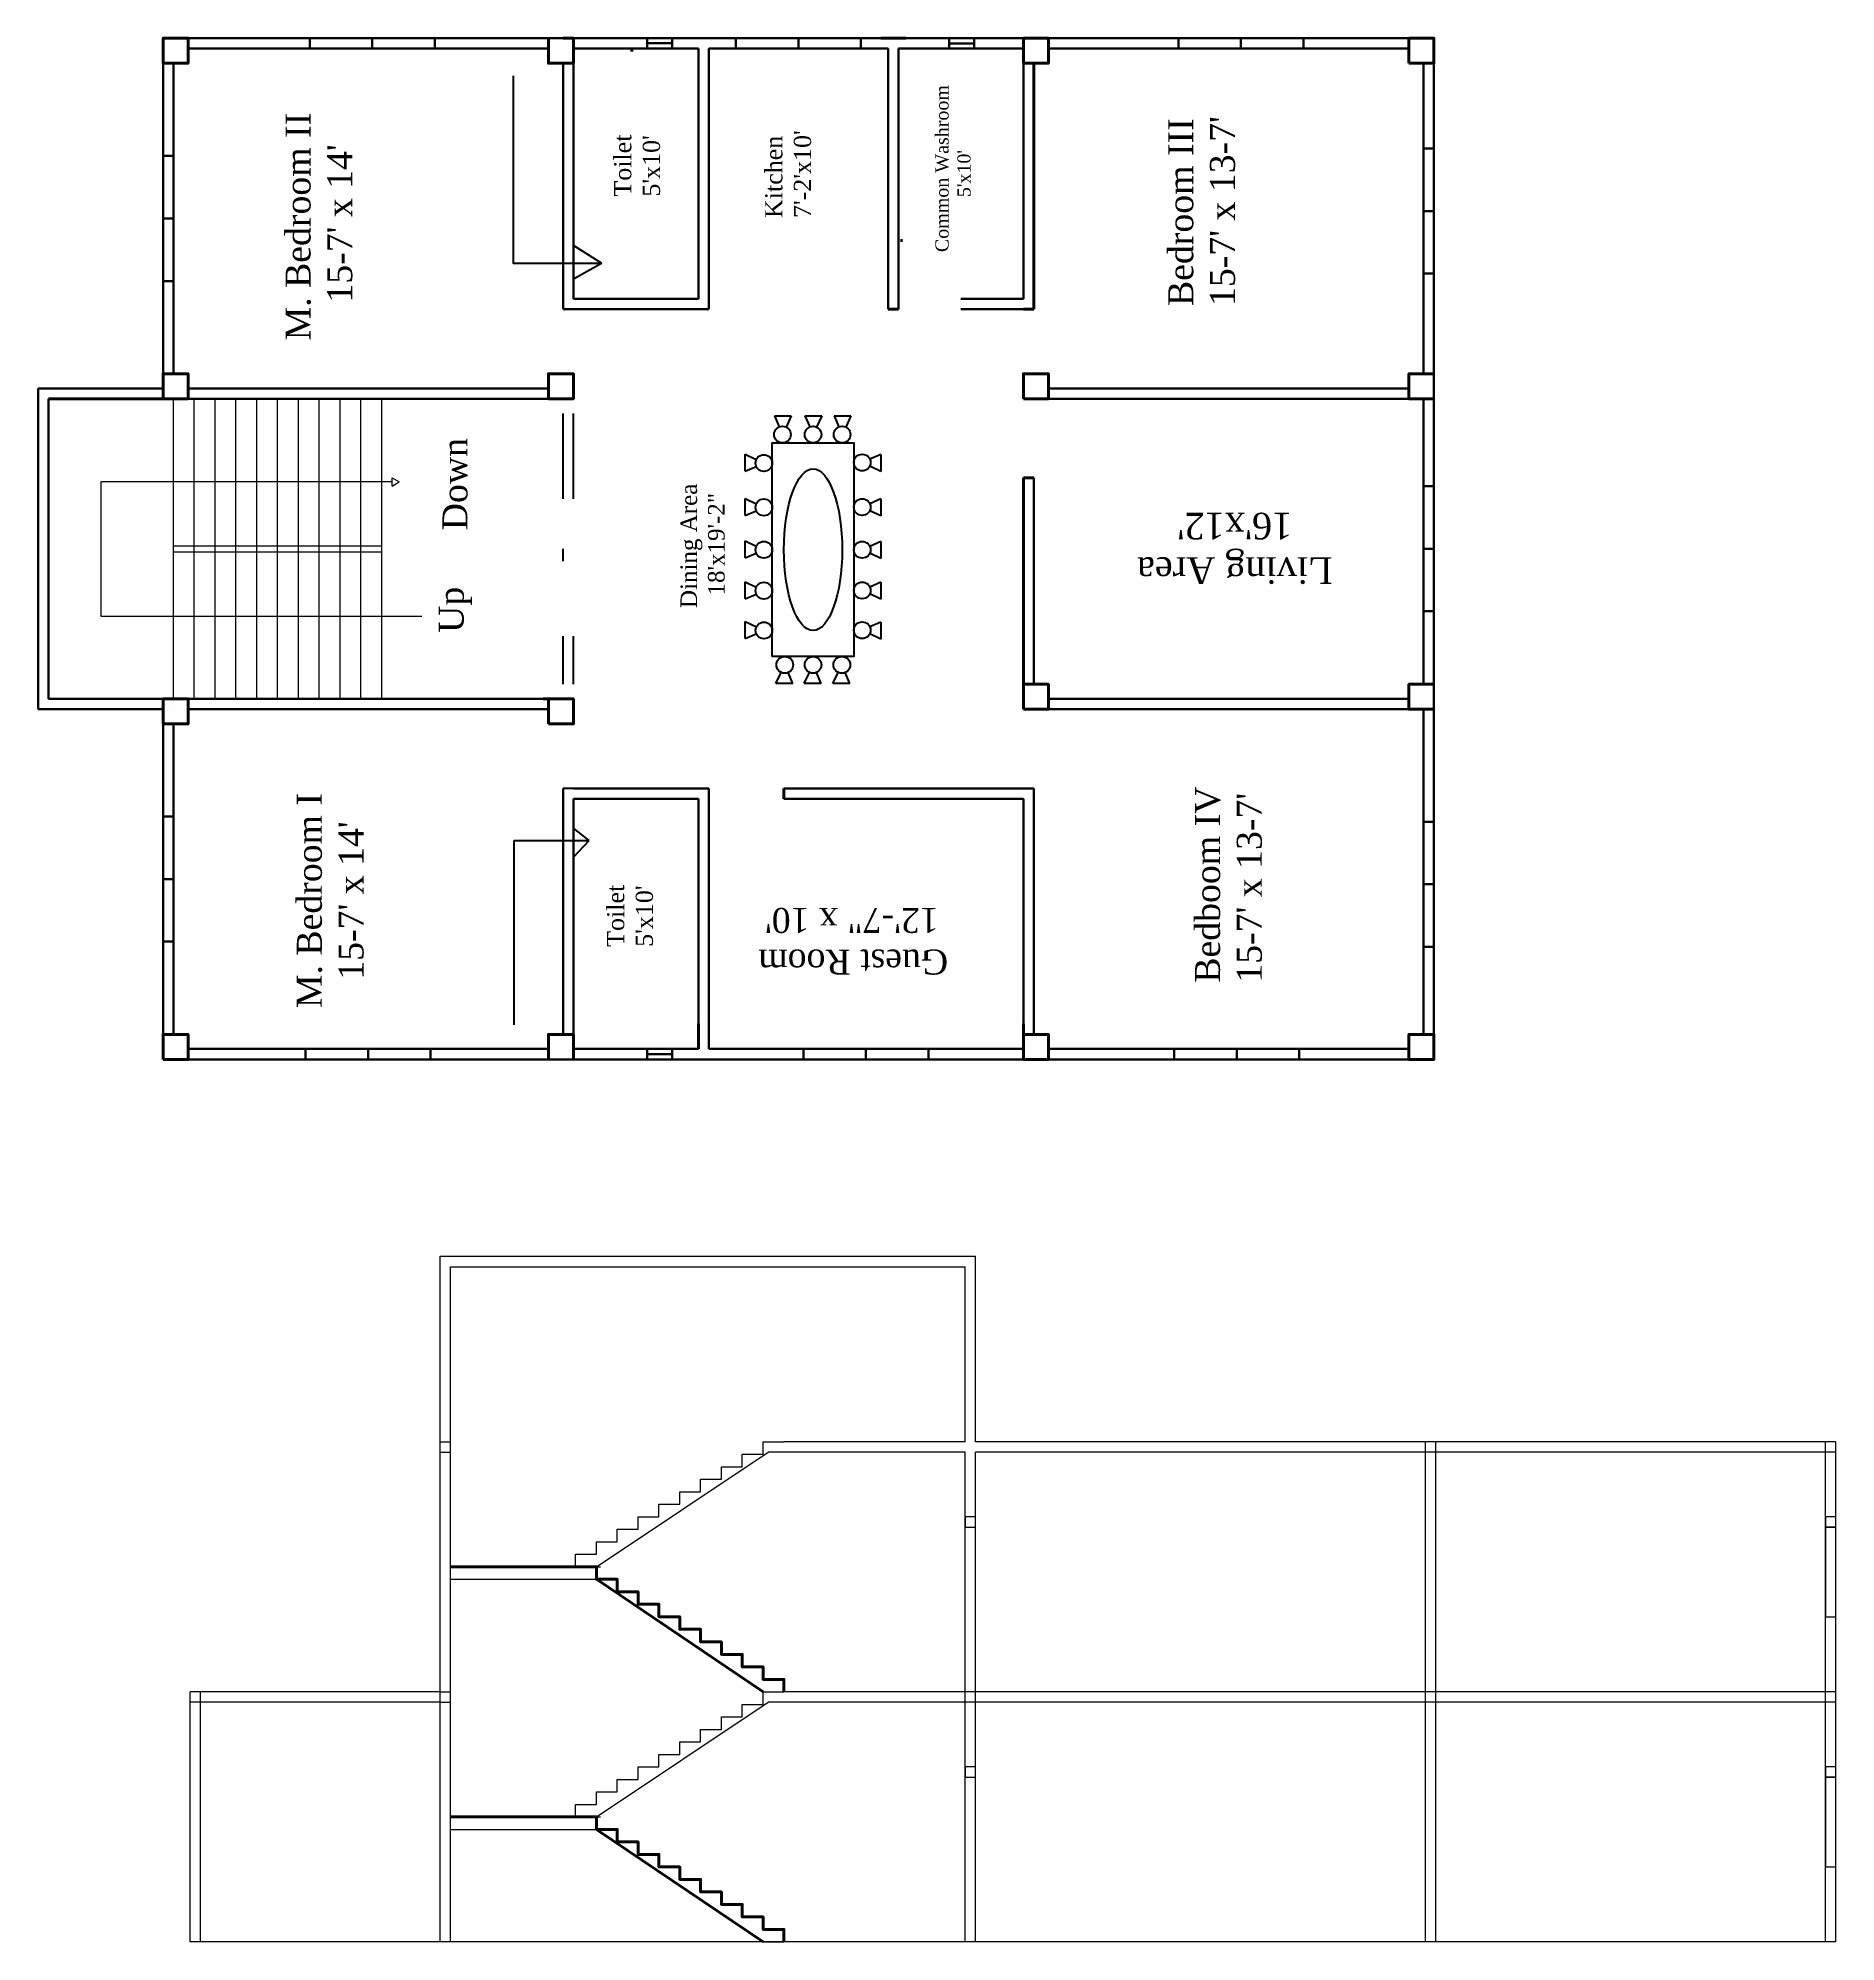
# Model space of a CAD drawing. Header units: inches. Extents: x -79350 to 491628, y -93215 to 155882.
# Drawn here: x -35092 to -34229, y -12106 to -11192 of the extents above; entities that cross this region are included whole.
import ezdxf

# ---------------------------------------------------------------- set-up
doc = ezdxf.new("R2010")
doc.units = ezdxf.units.IN
doc.header["$MEASUREMENT"] = 0
doc.layers.get('0').update_dxf_attribs({"lineweight": 30})
for name, color, linetype, lineweight in [('Column', 1, 'Continuous', 30), ('Letter', 7, 'Continuous', 20), ('LINE', 7, 'Continuous', 20)]:
    doc.layers.add(name, color=color, linetype=linetype, lineweight=lineweight)
doc.layers.add('Door', color=7, linetype='Continuous', lineweight=40, true_color=0x763422)
doc.layers.add('Window', color=7, linetype='Continuous', lineweight=30, true_color=0x6b99dd)
for name, color, linetype in [('Furnitures', 30, 'Continuous'), ('Stairs', 7, 'Continuous'), ('Wall', 7, 'Continuous')]:
    doc.layers.add(name, color=color, linetype=linetype)
doc.styles.get("Standard").update_dxf_attribs({"font": 'times.ttf', "height": 12})

msp = doc.modelspace()

# ---------------------------------------------------------------- texts
at = {"layer": 'Letter', "attachment_point": 1}
for s, width, gutter_width, heights, insert, char_height, rotation in [("Common Washroom^J           5'x10'", 93.1404, 31.73, [17.19], (-34661.29, -11295.11), 6.3452, 90), ("M. Bedroom II^J    15-7' x 14'", 143.7063, 60, [47.61], (-34973.22, -11337.5), 12, 90), ("Bedroom III^J15-7' x 13-7'", 143.7063, 60, [47.61], (-34549.5, -11321), 12, 90), ("Toilet^J5'x10'", 97.678, 41.31, [0], (-34815.5, -11268.5), 8.2616, 90), ("       Kitchen^J       7'-2'x10'", 97.678, 41.31, [0], (-34742.98, -11300.61), 8.2616, 90), ('Dining Area ^J  18\'x19\'-2"', 95.1702, 39.74, [31.53], (-34783.65, -11465.92), 7.9471, 90), ("Living Area ^J    16'x12'", 153.1953, 63.96, [50.75], (-34470.59, -11454.35), 12.7924, 180), ("M. Bedroom I^J   15-7' x 14'", 143.7063, 60, [47.61], (-34967.79, -11657.88), 12, 90), (" Bedboom IV^J 15-7' x 13-7'", 143.7063, 60, [47.61], (-34536.62, -11650.25), 12, 90), ("Toilet^J5'x10'", 97.678, 41.31, [0], (-34818.89, -11628.5), 8.2616, 90), ('Guest Room^J 12\'-7" x 10\'', 159.6277, 60, [0], (-34655.14, -11641.84), 12, 180)]:
    msp.add_mtext_dynamic_manual_height_columns(s, width=width, gutter_width=gutter_width, heights=heights, dxfattribs=dict(at, insert=insert, char_height=char_height, rotation=rotation))
at = {"layer": 'Stairs', "char_height": 12, "attachment_point": 1, "rotation": 90}
for s, width, insert in [('Down', 86.0171, (-34897.9, -11428.62)), ('Up', 69.7229, (-34899.68, -11477.86))]:
    msp.add_mtext_dynamic_manual_height_columns(s, width=width, gutter_width=60, heights=[0], dxfattribs=dict(at, insert=insert))

# ---------------------------------------------------------------- linework, layer by layer
for p, q in [((-35032, -11197.5), (-35032, -11192.5)), ((-35027, -11192.5), (-35032, -11192.5)), ((-35032, -11197.5), (-35032, -11360.5)), ((-34427, -11192.5), (-35027, -11192.5)), ((-34847, -11197.5), (-35020, -11197.5)), ((-34775, -11197.5), (-34835, -11197.5)), ((-34775, -11197.5), (-34775, -11317.5)), ((-34684, -11197.5), (-34770, -11197.5)), ((-34770, -11197.5), (-34770, -11322.5)), ((-34684, -11322.5), (-34684, -11197.5)), ((-34679, -11322.5), (-34679, -11197.5)), ((-34675.5, -11197.5), (-34679, -11197.5)), ((-34619, -11197.5), (-34675.5, -11197.5)), ((-34619, -11317.5), (-34619, -11197.5)), ((-34434, -11197.5), (-34607, -11197.5)), ((-34427, -11192.5), (-34422, -11192.5)), ((-34422, -11197.5), (-34422, -11192.5)), ((-34422, -11677.5), (-34422, -11197.5)), ((-35027, -11204.5), (-35027, -11353.5)), ((-34840, -11204.5), (-34840, -11322.5)), ((-34835, -11204.5), (-34835, -11317.5)), ((-34427, -11353.5), (-34427, -11204.5)), ((-34835, -11221.5), (-34835, -11317.5)), ((-34835, -11317.5), (-34775, -11317.5)), ((-34649, -11317.5), (-34619, -11317.5)), ((-34840, -11322.5), (-34770, -11322.5)), ((-34649, -11322.5), (-34619, -11322.5)), ((-35032, -11360.5), (-35092, -11360.5)), ((-35092, -11514.5), (-35092, -11360.5)), ((-34847, -11360.5), (-35020, -11360.5)), ((-34619, -11365.5), (-34619, -11360.5)), ((-34434, -11360.5), (-34607, -11360.5)), ((-35092, -11365.5), (-35092, -11365.5)), ((-35087, -11509.5), (-35087, -11365.5)), ((-35032, -11365.5), (-35027, -11365.5)), ((-34840, -11365.5), (-35027, -11365.5)), ((-34427, -11365.5), (-34614, -11365.5)), ((-34427, -11502.5), (-34427, -11365.5)), ((-34614, -11502.5), (-34614, -11403.49)), ((-35032, -11509.5), (-35087.04, -11509.5)), ((-35032, -11509.5), (-35027, -11509.5)), ((-35027, -11509.5), (-34840, -11509.5)), ((-34840, -11509.5), (-34840, -11509.62)), ((-34619, -11514.51), (-34619, -11509.5)), ((-34607, -11509.5), (-34434, -11509.5)), ((-35032, -11514.5), (-35092, -11514.5)), ((-35020, -11514.5), (-34847, -11514.5)), ((-34607, -11514.5), (-34434, -11514.5)), ((-34427, -11670.5), (-34427, -11514.5)), ((-35032, -11521.5), (-35032, -11677.5)), ((-35027, -11521.5), (-35027, -11670.5)), ((-34840, -11552.5), (-34840, -11653.5)), ((-34835, -11552.5), (-34770, -11552.5)), ((-34770, -11677.5), (-34770, -11552.5)), ((-34734, -11552.5), (-34614.04, -11552.5)), ((-34614, -11670.5), (-34614, -11552.5)), ((-34840, -11670.5), (-34840, -11557.5)), ((-34835, -11557.5), (-34835, -11654.17)), ((-34835, -11670.5), (-34835, -11557.5)), ((-34835, -11557.5), (-34775, -11557.5)), ((-34775, -11677.5), (-34775, -11557.5)), ((-34734, -11557.5), (-34619, -11557.5)), ((-34619, -11677.5), (-34619, -11557.5)), ((-35032, -11677.5), (-35032, -11682.5)), ((-35027, -11682.5), (-35032, -11682.5)), ((-35027, -11682.5), (-34427, -11682.5)), ((-35020, -11677.5), (-34847, -11677.5)), ((-34835, -11677.5), (-34775, -11677.5)), ((-34770, -11677.5), (-34619, -11677.5)), ((-34607, -11677.5), (-34434, -11677.5)), ((-34427, -11682.5), (-34422, -11682.5)), ((-34422, -11677.5), (-34422, -11682.5))]:
    msp.add_line(p, q)
at = {"lineweight": 20}
for p, q in [((-35027, -11509.5), (-35027.04, -11365.5)), ((-35017, -11509.5), (-35017, -11365.5)), ((-35007, -11509.5), (-35007, -11365.5)), ((-34997, -11509.5), (-34997, -11365.5)), ((-34987, -11509.5), (-34987, -11365.5)), ((-34977, -11509.5), (-34977, -11365.5)), ((-34967, -11509.5), (-34967, -11365.5)), ((-34957, -11509.5), (-34957, -11365.5)), ((-34947, -11509.5), (-34947, -11365.5)), ((-34937, -11509.5), (-34937, -11365.5)), ((-34927, -11509.5), (-34927, -11365.5)), ((-34922.03, -11405.4), (-35061.93, -11405.4)), ((-35061.93, -11405.4), (-35061.93, -11469.89)), ((-34922.03, -11407.44), (-34922.03, -11403.4)), ((-34922.03, -11403.4), (-34918.6, -11405.4)), ((-34922.03, -11407.44), (-34918.6, -11405.4)), ((-35027, -11436), (-34927, -11436)), ((-35027, -11439), (-34927, -11439)), ((-35061.93, -11469.89), (-34907.76, -11469.89))]:
    msp.add_line(p, q, dxfattribs=at)
at = {"color": 39, "lineweight": 25, "true_color": 0x633d32}
for p, q in [((-34738.57, -11373.72), (-34730.43, -11373.72)), ((-34738.57, -11373.72), (-34736.27, -11379.02)), ((-34730.43, -11373.72), (-34732.96, -11379.07)), ((-34723.89, -11373.72), (-34715.75, -11373.72)), ((-34723.89, -11373.72), (-34721.59, -11379.02)), ((-34715.75, -11373.72), (-34718.29, -11379.07)), ((-34709.93, -11373.72), (-34701.79, -11373.72)), ((-34709.93, -11373.72), (-34707.63, -11379.02)), ((-34701.79, -11373.72), (-34704.32, -11379.07)), ((-34752.6, -11400.25), (-34752.6, -11392.12)), ((-34752.6, -11392.12), (-34747.24, -11394.65)), ((-34687.4, -11392.21), (-34692.71, -11394.51)), ((-34687.4, -11392.21), (-34687.4, -11400.35)), ((-34752.6, -11400.25), (-34747.29, -11397.95)), ((-34687.4, -11400.35), (-34692.76, -11397.82)), ((-34752.6, -11421.5), (-34752.6, -11413.37)), ((-34752.6, -11413.37), (-34747.24, -11415.9)), ((-34752.6, -11421.5), (-34747.29, -11419.21)), ((-34687.4, -11421.73), (-34692.76, -11419.2)), ((-34687.4, -11413.59), (-34692.71, -11415.89)), ((-34687.4, -11413.59), (-34687.4, -11421.73)), ((-34752.6, -11441.85), (-34752.6, -11433.71)), ((-34752.6, -11433.71), (-34747.24, -11436.24)), ((-34687.4, -11434.07), (-34692.71, -11436.36)), ((-34687.4, -11434.07), (-34687.4, -11442.2)), ((-34752.6, -11441.85), (-34747.29, -11439.55)), ((-34687.4, -11442.2), (-34692.76, -11439.67)), ((-34752.6, -11461.48), (-34752.6, -11453.35)), ((-34752.6, -11453.35), (-34747.24, -11455.88)), ((-34687.4, -11453.57), (-34692.71, -11455.87)), ((-34687.4, -11453.57), (-34687.4, -11461.71)), ((-34752.6, -11461.48), (-34747.29, -11459.19)), ((-34687.4, -11461.71), (-34692.76, -11459.18)), ((-34752.55, -11480.58), (-34752.55, -11472.44)), ((-34752.55, -11472.44), (-34747.2, -11474.97)), ((-34687.4, -11472.68), (-34692.71, -11474.97)), ((-34687.4, -11472.68), (-34687.4, -11480.81)), ((-34752.55, -11480.58), (-34747.25, -11478.28)), ((-34687.4, -11480.81), (-34692.76, -11478.28)), ((-34737.8, -11502.2), (-34735.27, -11496.84)), ((-34729.67, -11502.2), (-34731.96, -11496.9)), ((-34724.24, -11502.2), (-34721.71, -11496.84)), ((-34716.11, -11502.2), (-34718.41, -11496.9)), ((-34710.43, -11502.2), (-34707.9, -11496.84)), ((-34702.29, -11502.2), (-34704.59, -11496.9)), ((-34729.67, -11502.2), (-34737.8, -11502.2)), ((-34716.11, -11502.2), (-34724.24, -11502.2)), ((-34702.29, -11502.2), (-34710.43, -11502.2))]:
    msp.add_line(p, q, dxfattribs=at)
at = {"color": 200, "lineweight": 20}
msp.add_line((-34918.6, -11405.4), (-34918.6, -11405.4), dxfattribs=at)
at = {"color": 39, "lineweight": 25, "true_color": 0x633d32}
msp.add_lwpolyline([(-34739.6, -11489.2), (-34739.6, -11386.71), (-34700.4, -11386.71), (-34700.4, -11489.2)], close=True, dxfattribs=at)
for centre in [(-34734.68, -11382.7), (-34720, -11382.7), (-34706.04, -11382.7), (-34696.39, -11396.1), (-34743.61, -11396.36), (-34743.61, -11417.61), (-34696.39, -11417.48), (-34743.61, -11437.96), (-34696.39, -11437.96), (-34743.61, -11457.59), (-34696.39, -11457.46), (-34743.57, -11476.69), (-34696.39, -11476.57), (-34733.56, -11493.21), (-34720, -11493.21), (-34706.18, -11493.21)]:
    msp.add_circle(centre, 4.01, dxfattribs=at)
at = {"layer": 'Column'}
for p, q in [((-35032, -11197.5), (-35032, -11192.5)), ((-35032, -11192.5), (-35027.04, -11192.5)), ((-34684, -11192.5), (-34679, -11192.5)), ((-34619, -11192.5), (-34614, -11192.5)), ((-34619, -11192.5), (-34619, -11197.5)), ((-34427, -11192.5), (-34422, -11192.5)), ((-34422, -11197.5), (-34422, -11192.5)), ((-35032, -11365.5), (-35032, -11360.5)), ((-34619, -11365.5), (-34619, -11360.5)), ((-35092, -11365.5), (-35092, -11365.5)), ((-35027.04, -11365.5), (-35032, -11365.5)), ((-34840.29, -11365.5), (-34835, -11365.5)), ((-34619, -11365.5), (-34614, -11365.5)), ((-34427, -11365.5), (-34422, -11365.5)), ((-35032, -11509.5), (-35027.04, -11509.5)), ((-34835, -11509.5), (-34840, -11509.5)), ((-34619, -11514.51), (-34619, -11509.5)), ((-35032, -11682.5), (-35032, -11677.5)), ((-35027.04, -11682.5), (-35032, -11682.5)), ((-34835.04, -11679.5), (-34835.04, -11682.5)), ((-34619, -11677.5), (-34619, -11682.5)), ((-34619, -11682.5), (-34614, -11682.5)), ((-34427, -11682.5), (-34422, -11682.5)), ((-34422, -11682.5), (-34422, -11677.5))]:
    msp.add_line(p, q, dxfattribs=at)
at = {"layer": 'Column', "lineweight": 40}
for p, q in [((-35027, -11192.5), (-35032, -11192.5)), ((-34675.5, -11192.5), (-34687.5, -11192.5)), ((-34610.5, -11192.5), (-34619, -11192.5)), ((-34434, -11192.5), (-34434, -11204.5)), ((-34422, -11192.5), (-34434, -11192.5)), ((-34422, -11204.5), (-34422, -11192.5)), ((-35032, -11204.5), (-35027, -11204.5)), ((-34843.5, -11204.5), (-34835, -11204.5)), ((-34619, -11204.5), (-34610.5, -11204.5)), ((-34434, -11204.5), (-34422, -11204.5)), ((-35027, -11353.5), (-35032, -11353.5)), ((-34434, -11357), (-34434, -11365.5)), ((-35032, -11365.5), (-35027, -11365.5)), ((-35027, -11509.5), (-35032, -11509.5)), ((-34434, -11509.5), (-34434, -11514.5)), ((-35032, -11521.5), (-35027, -11521.5)), ((-35032, -11670.5), (-35032, -11682.5)), ((-35020, -11670.5), (-35032, -11670.5)), ((-35020, -11682.5), (-35020, -11670.5)), ((-34835, -11670.5), (-34843.5, -11670.5)), ((-34610.5, -11670.5), (-34619, -11670.5)), ((-34434, -11670.5), (-34434, -11682.5)), ((-34422, -11670.5), (-34434, -11670.5)), ((-34422, -11682.5), (-34422, -11670.5)), ((-35032, -11682.5), (-35020, -11682.5)), ((-34835.04, -11682.5), (-34835, -11682.5)), ((-34619, -11682.5), (-34610.5, -11682.5)), ((-34434, -11682.5), (-34422, -11682.5))]:
    msp.add_line(p, q, dxfattribs=at)
at = {"layer": 'Column', "color": 7, "lineweight": 40}
for points in [[(-35032, -11204.5), (-35032, -11192.5), (-35020, -11192.5), (-35020, -11204.5)], [(-35032, -11204.5), (-35032, -11192.5), (-35020, -11192.5), (-35020, -11204.5)], [(-34619, -11204.5), (-34619, -11192.5), (-34607, -11192.5), (-34607, -11204.5)], [(-34434, -11204.5), (-34434, -11192.5), (-34422, -11192.5), (-34422, -11204.5)], [(-34434, -11204.5), (-34434, -11192.5), (-34422, -11192.5), (-34422, -11204.5)], [(-35032, -11365.5), (-35032, -11353.5), (-35020, -11353.5), (-35020, -11365.5)], [(-35032, -11365.5), (-35032, -11353.5), (-35020, -11353.5), (-35020, -11365.5)], [(-34847, -11365.5), (-34847, -11353.5), (-34835, -11353.5), (-34835, -11365.5)], [(-34619, -11365.5), (-34619, -11353.5), (-34607, -11353.5), (-34607, -11365.5)], [(-35032, -11521.5), (-35032, -11509.5), (-35020, -11509.5), (-35020, -11521.5)], [(-35032, -11521.5), (-35032, -11509.5), (-35020, -11509.5), (-35020, -11521.5)], [(-34847, -11521.5), (-34847, -11509.5), (-34835, -11509.5), (-34835, -11521.5)], [(-34619, -11514.5), (-34619, -11502.5), (-34607, -11502.5), (-34607, -11514.5)], [(-34835, -11665.5), (-34835, -11665.5)], [(-35032, -11682.5), (-35032, -11670.5), (-35020, -11670.5), (-35020, -11682.5)], [(-34619, -11682.5), (-34619, -11670.5), (-34607, -11670.5), (-34607, -11682.5)], [(-34619, -11682.5), (-34619, -11670.5), (-34607, -11670.5), (-34607, -11682.5)], [(-34434, -11682.5), (-34434, -11670.5), (-34422, -11670.5), (-34422, -11682.5)], [(-34434, -11682.5), (-34434, -11670.5), (-34422, -11670.5), (-34422, -11682.5)]]:
    msp.add_lwpolyline(points, close=True, dxfattribs=at)
for points in [[(-34835, -11192.5), (-34835, -11204.5), (-34847, -11204.5), (-34847, -11192.5)], [(-34687.5, -11192.5), (-34675.5, -11192.5)], [(-34422, -11365.5), (-34434, -11365.5), (-34434, -11353.5), (-34422, -11353.5)], [(-34849.5, -11509.5), (-34837.5, -11509.5)], [(-34422, -11514.5), (-34434, -11514.5), (-34434, -11502.5), (-34422, -11502.5)], [(-34837.5, -11521.5), (-34847, -11521.5)], [(-34775, -11677.5), (-34775, -11665.5)], [(-34619, -11677.5), (-34619, -11665.5)], [(-34847, -11677.5), (-34847, -11670.5)], [(-34847, -11682.5), (-34847, -11670.5), (-34835, -11670.5), (-34835, -11682.5), (-34835.04, -11682.5)], [(-34835, -11670.5), (-34835, -11677.5)], [(-34607, -11670.5), (-34607, -11677.5)]]:
    msp.add_lwpolyline(points, dxfattribs=at)
at = {"layer": 'Door'}
for p, q in [((-34840, -11192.5), (-34835, -11192.5)), ((-34807, -11198.92), (-34807, -11197.92)), ((-34677, -11289.5), (-34678, -11289.5)), ((-34619, -11360.5), (-34619, -11365.5)), ((-34840, -11365.5), (-34840.29, -11365.5)), ((-34840, -11365.5), (-34835, -11365.5)), ((-34619, -11365.5), (-34614, -11365.5)), ((-34840, -11509.5), (-34835, -11509.5)), ((-34619, -11509.5), (-34619, -11514.51)), ((-34619, -11514.51), (-34619, -11514.51)), ((-34835.04, -11682.5), (-34835.04, -11679.5))]:
    msp.add_line(p, q, dxfattribs=at)
msp.add_arc((-34617.39, -11513.23), 39.41, 274.88382, 274.93654, dxfattribs=at)
at = {"layer": 'Furnitures', "color": 39, "lineweight": 25, "true_color": 0x633d32}
msp.add_ellipse((-34720, -11437.96), major_axis=(0, 38.81), ratio=0.360547, dxfattribs=at)
at = {"layer": 'LINE', "lineweight": 40}
for p, q in [((-34614.04, -11204.5), (-34614.04, -11322.5)), ((-34684, -11322.5), (-34679, -11322.5)), ((-34614.04, -11322.5), (-34619, -11322.5)), ((-34619, -11322.5), (-34614.04, -11322.5)), ((-35087, -11365.5), (-35032, -11365.5)), ((-34619, -11509.5), (-34619, -11403.5)), ((-34619, -11403.5), (-34614, -11403.5)), ((-34734, -11552.5), (-34734, -11557.5)), ((-34744, -11986), (-34824, -11932)), ((-34744, -12106), (-34824, -12052))]:
    msp.add_line(p, q, dxfattribs=at)
at = {"layer": 'LINE'}
for p, q in [((-34899, -11866), (-34899, -11777)), ((-34899, -11777), (-34642, -11777)), ((-34894, -11866), (-34894, -11782)), ((-34894, -11782), (-34647, -11782)), ((-34647, -11866), (-34647, -11782)), ((-34642, -11866), (-34642, -11777)), ((-34899, -11986), (-34899, -11866)), ((-34899, -11866), (-34894, -11866)), ((-34894, -11986), (-34894, -11866)), ((-34647, -11866), (-34734, -11866)), ((-34229, -11866), (-34642, -11866)), ((-34426, -11986), (-34426, -11866)), ((-34421, -11986), (-34421, -11866)), ((-34234, -11986), (-34234, -11866)), ((-34229, -11986), (-34229, -11866)), ((-34899, -11871), (-34894, -11871)), ((-34824, -11926), (-34741.5, -11871)), ((-34647, -11871), (-34741.5, -11871)), ((-34647, -11986), (-34647, -11871)), ((-34642, -11986), (-34642, -11871)), ((-34229, -11871), (-34642, -11871)), ((-34894, -11926), (-34822.07, -11926)), ((-34894, -11932), (-34824, -11932)), ((-35019, -12106), (-35019, -11986)), ((-34899, -11986), (-35019, -11986)), ((-35014, -12106), (-35014, -11986)), ((-34899, -12106), (-34899, -11986)), ((-34899, -11986), (-34894, -11986)), ((-34894, -12106), (-34894, -11986)), ((-34744, -11986), (-34734, -11986)), ((-34229, -11986), (-34734, -11986)), ((-34647, -12106), (-34647, -11986)), ((-34642, -12106), (-34642, -11986)), ((-34426, -12106), (-34426, -11986)), ((-34421, -12106), (-34421, -11986)), ((-34234, -12106), (-34234, -11986)), ((-34229, -12106), (-34229, -11986)), ((-34899, -11991), (-35019, -11991)), ((-34899, -11991), (-34894, -11991)), ((-34824, -12046), (-34741.5, -11991)), ((-34229, -11991), (-34741.5, -11991)), ((-34894, -12046), (-34822.07, -12046)), ((-34894, -12052), (-34824, -12052)), ((-34229, -12106), (-35019, -12106)), ((-34744, -12106), (-34734, -12106))]:
    msp.add_line(p, q, dxfattribs=at)
for points in [[(-34834, -11926), (-34834, -11920), (-34824, -11920), (-34824, -11914), (-34814, -11914), (-34814, -11908), (-34804, -11908), (-34804, -11902), (-34794, -11902), (-34794, -11896), (-34784, -11896), (-34784, -11890), (-34774, -11890), (-34774, -11884), (-34764, -11884), (-34764, -11878), (-34754, -11878), (-34754, -11872), (-34744, -11872), (-34744, -11866), (-34734, -11866)], [(-34834, -12046), (-34834, -12040), (-34824, -12040), (-34824, -12034), (-34814, -12034), (-34814, -12028), (-34804, -12028), (-34804, -12022), (-34794, -12022), (-34794, -12016), (-34784, -12016), (-34784, -12010), (-34774, -12010), (-34774, -12004), (-34764, -12004), (-34764, -11998), (-34754, -11998), (-34754, -11992), (-34744, -11992), (-34744, -11986), (-34734, -11986)]]:
    msp.add_lwpolyline(points, dxfattribs=at)
for points in [[(-34642, -11902), (-34647, -11902), (-34647, -11907), (-34642, -11907)], [(-34229, -11902), (-34234, -11902), (-34234, -11907), (-34229, -11907)], [(-34229, -11907), (-34234, -11907), (-34234, -11950), (-34229, -11950)], [(-34642, -12022), (-34647, -12022), (-34647, -12027), (-34642, -12027)], [(-34229, -12022), (-34234, -12022), (-34234, -12027), (-34229, -12027)], [(-34229, -12027), (-34234, -12027), (-34234, -12070), (-34229, -12070)]]:
    msp.add_lwpolyline(points, close=True, dxfattribs=at)
at = {"layer": 'LINE', "lineweight": 40}
for points in [[(-34794, -11950), (-34794, -11944), (-34804, -11944), (-34804, -11938), (-34814, -11938), (-34814, -11932), (-34824, -11932), (-34824, -11926), (-34834, -11926), (-34888.57, -11926), (-34894, -11926)], [(-34734, -11986), (-34734, -11980), (-34744, -11980), (-34744, -11974), (-34754, -11974), (-34754, -11968), (-34764, -11968), (-34764, -11962), (-34774, -11962), (-34774, -11956), (-34784, -11956), (-34784, -11950), (-34794, -11950), (-34794, -11944)], [(-34794, -12070), (-34794, -12064), (-34804, -12064), (-34804, -12058), (-34814, -12058), (-34814, -12052), (-34824, -12052), (-34824, -12046), (-34834, -12046), (-34888.57, -12046), (-34894, -12046)], [(-34734, -12106), (-34734, -12100), (-34744, -12100), (-34744, -12094), (-34754, -12094), (-34754, -12088), (-34764, -12088), (-34764, -12082), (-34774, -12082), (-34774, -12076), (-34784, -12076), (-34784, -12070), (-34794, -12070), (-34794, -12064)]]:
    msp.add_lwpolyline(points, dxfattribs=at)
at = {"layer": 'Wall'}
for p, q in [((-34835, -11204.5), (-34835, -11197.5)), ((-34614.04, -11317.5), (-34614.04, -11204.5)), ((-35092, -11360.5), (-35092, -11360.5)), ((-35092, -11360.5), (-35092, -11365.5)), ((-34840, -11413.5), (-34840, -11372.5)), ((-34835, -11413.5), (-34835, -11372.5)), ((-34619, -11509.5), (-34619, -11403.5)), ((-34614.04, -11403.5), (-34619, -11403.5)), ((-34840, -11443.42), (-34840, -11437.5)), ((-34840, -11502.5), (-34840, -11479.42)), ((-34835, -11502.5), (-34835, -11479.42)), ((-35092, -11514.5), (-35092, -11509.5)), ((-35087.04, -11514.5), (-35092, -11514.5)), ((-35027, -11514.62), (-35027.04, -11514.62)), ((-34835, -11552.5), (-34840, -11552.5)), ((-34734, -11557.5), (-34734, -11552.5)), ((-34827.5, -11577.5), (-34835, -11571.5)), ((-34835, -11571.5), (-34835, -11585.5)), ((-34863.5, -11666), (-34863.5, -11577.5)), ((-34863.5, -11577.5), (-34827.5, -11577.5)), ((-34835, -11585.5), (-34827.5, -11577.5)), ((-34835, -11670.5), (-34835, -11677.5))]:
    msp.add_line(p, q, dxfattribs=at)
at = {"layer": 'Wall', "color": 1, "lineweight": 40}
for p, q in [((-34840, -11509.5), (-34835, -11509.5)), ((-34835, -11682.5), (-34835.04, -11682.5)), ((-34835, -11677.5), (-34835, -11682.5))]:
    msp.add_line(p, q, dxfattribs=at)
at = {"layer": 'Wall'}
msp.add_lwpolyline([(-34864, -11210.5), (-34864, -11300.5), (-34821.5, -11300.5), (-34835, -11292), (-34835, -11308), (-34821.5, -11300.5)], dxfattribs=at)
at = {"layer": 'Window'}
for p, q in [((-34961.59, -11192.42), (-34901.59, -11192.42)), ((-34961.59, -11197.42), (-34961.59, -11192.42)), ((-34901.59, -11197.42), (-34961.59, -11197.42)), ((-34931.59, -11192.42), (-34931.59, -11197.42)), ((-34901.59, -11192.42), (-34901.59, -11197.42)), ((-34799.59, -11192.42), (-34787.59, -11192.42)), ((-34799.59, -11197.42), (-34799.59, -11192.42)), ((-34799.59, -11192.42), (-34787.59, -11192.42)), ((-34799.59, -11192.42), (-34787.59, -11192.42)), ((-34799.59, -11192.42), (-34787.59, -11192.42)), ((-34799.59, -11194.92), (-34787.59, -11194.92)), ((-34787.59, -11197.42), (-34799.59, -11197.42)), ((-34799.59, -11197.42), (-34787.59, -11197.42)), ((-34787.59, -11192.42), (-34787.59, -11197.42)), ((-34757, -11197.5), (-34757, -11192.5)), ((-34757, -11192.5), (-34697, -11192.5)), ((-34697, -11197.5), (-34757, -11197.5)), ((-34727, -11197.5), (-34727, -11192.5)), ((-34697, -11192.5), (-34702, -11192.5)), ((-34697, -11192.5), (-34697, -11197.5)), ((-34654.59, -11192.5), (-34642.59, -11192.5)), ((-34654.59, -11197.5), (-34654.59, -11192.5)), ((-34654.59, -11192.5), (-34642.59, -11192.5)), ((-34654.59, -11192.5), (-34642.59, -11192.5)), ((-34654.59, -11192.5), (-34642.59, -11192.5)), ((-34654.59, -11195), (-34642.59, -11195)), ((-34642.59, -11197.5), (-34654.59, -11197.5)), ((-34654.59, -11197.5), (-34642.59, -11197.5)), ((-34642.59, -11192.5), (-34642.59, -11197.5)), ((-34544.59, -11192.5), (-34484.59, -11192.5)), ((-34544.59, -11197.5), (-34544.59, -11192.5)), ((-34484.59, -11197.5), (-34544.59, -11197.5)), ((-34514.59, -11192.5), (-34514.59, -11197.5)), ((-34484.59, -11192.5), (-34484.59, -11197.5)), ((-34427, -11305.42), (-34427, -11245.42)), ((-34427, -11245.42), (-34422, -11245.42)), ((-34422, -11245.42), (-34422, -11305.42)), ((-35032, -11309), (-35032, -11249)), ((-35032, -11249), (-35027, -11249)), ((-35027, -11249), (-35027, -11309)), ((-35032, -11279), (-35027, -11279)), ((-34427, -11275.42), (-34422, -11275.42)), ((-35027, -11309), (-35032, -11309)), ((-34422, -11305.42), (-34427, -11305.42)), ((-34427, -11467.5), (-34427, -11407.5)), ((-34427, -11407.5), (-34422, -11407.5)), ((-34422, -11407.5), (-34422, -11467.5)), ((-34427, -11437.5), (-34422, -11437.5)), ((-34422, -11467.5), (-34427, -11467.5)), ((-35032, -11626), (-35032, -11566)), ((-35032, -11566), (-35027, -11566)), ((-35027, -11566), (-35027, -11626)), ((-34427, -11628.5), (-34427, -11568.5)), ((-34427, -11568.5), (-34422, -11568.5)), ((-34422, -11568.5), (-34422, -11628.5)), ((-35032, -11596), (-35027, -11596)), ((-34427, -11598.5), (-34422, -11598.5)), ((-35027, -11626), (-35032, -11626)), ((-34422, -11628.5), (-34427, -11628.5)), ((-34963.59, -11677.5), (-34903.59, -11677.5)), ((-34963.59, -11682.5), (-34963.59, -11677.5)), ((-34903.59, -11682.5), (-34963.59, -11682.5)), ((-34933.59, -11677.5), (-34933.59, -11682.5)), ((-34903.59, -11677.5), (-34903.59, -11682.5)), ((-34799.59, -11682.5), (-34799.59, -11677.5)), ((-34799.59, -11677.5), (-34787.59, -11677.5)), ((-34799.59, -11680), (-34787.59, -11680)), ((-34799.59, -11682.5), (-34787.59, -11682.5)), ((-34787.59, -11677.5), (-34787.59, -11682.5)), ((-34724.59, -11677.5), (-34664.59, -11677.5)), ((-34724.59, -11682.5), (-34724.59, -11677.5)), ((-34664.59, -11682.5), (-34724.59, -11682.5)), ((-34694.59, -11677.5), (-34694.59, -11682.5)), ((-34664.59, -11677.5), (-34664.59, -11682.5)), ((-34546.59, -11677.5), (-34486.59, -11677.5)), ((-34546.59, -11682.5), (-34546.59, -11677.5)), ((-34486.59, -11682.5), (-34546.59, -11682.5)), ((-34516.59, -11677.5), (-34516.59, -11682.5)), ((-34486.59, -11677.5), (-34486.59, -11682.5))]:
    msp.add_line(p, q, dxfattribs=at)

msp.set_redraw_order([(e.dxf.handle, doc.entitydb.next_handle()) for e in msp.query("TEXT MTEXT ATTDEF DIMENSION ARC_DIMENSION")])  # texts and dimensions are drawn at this point

doc.saveas('drawing.dxf')
